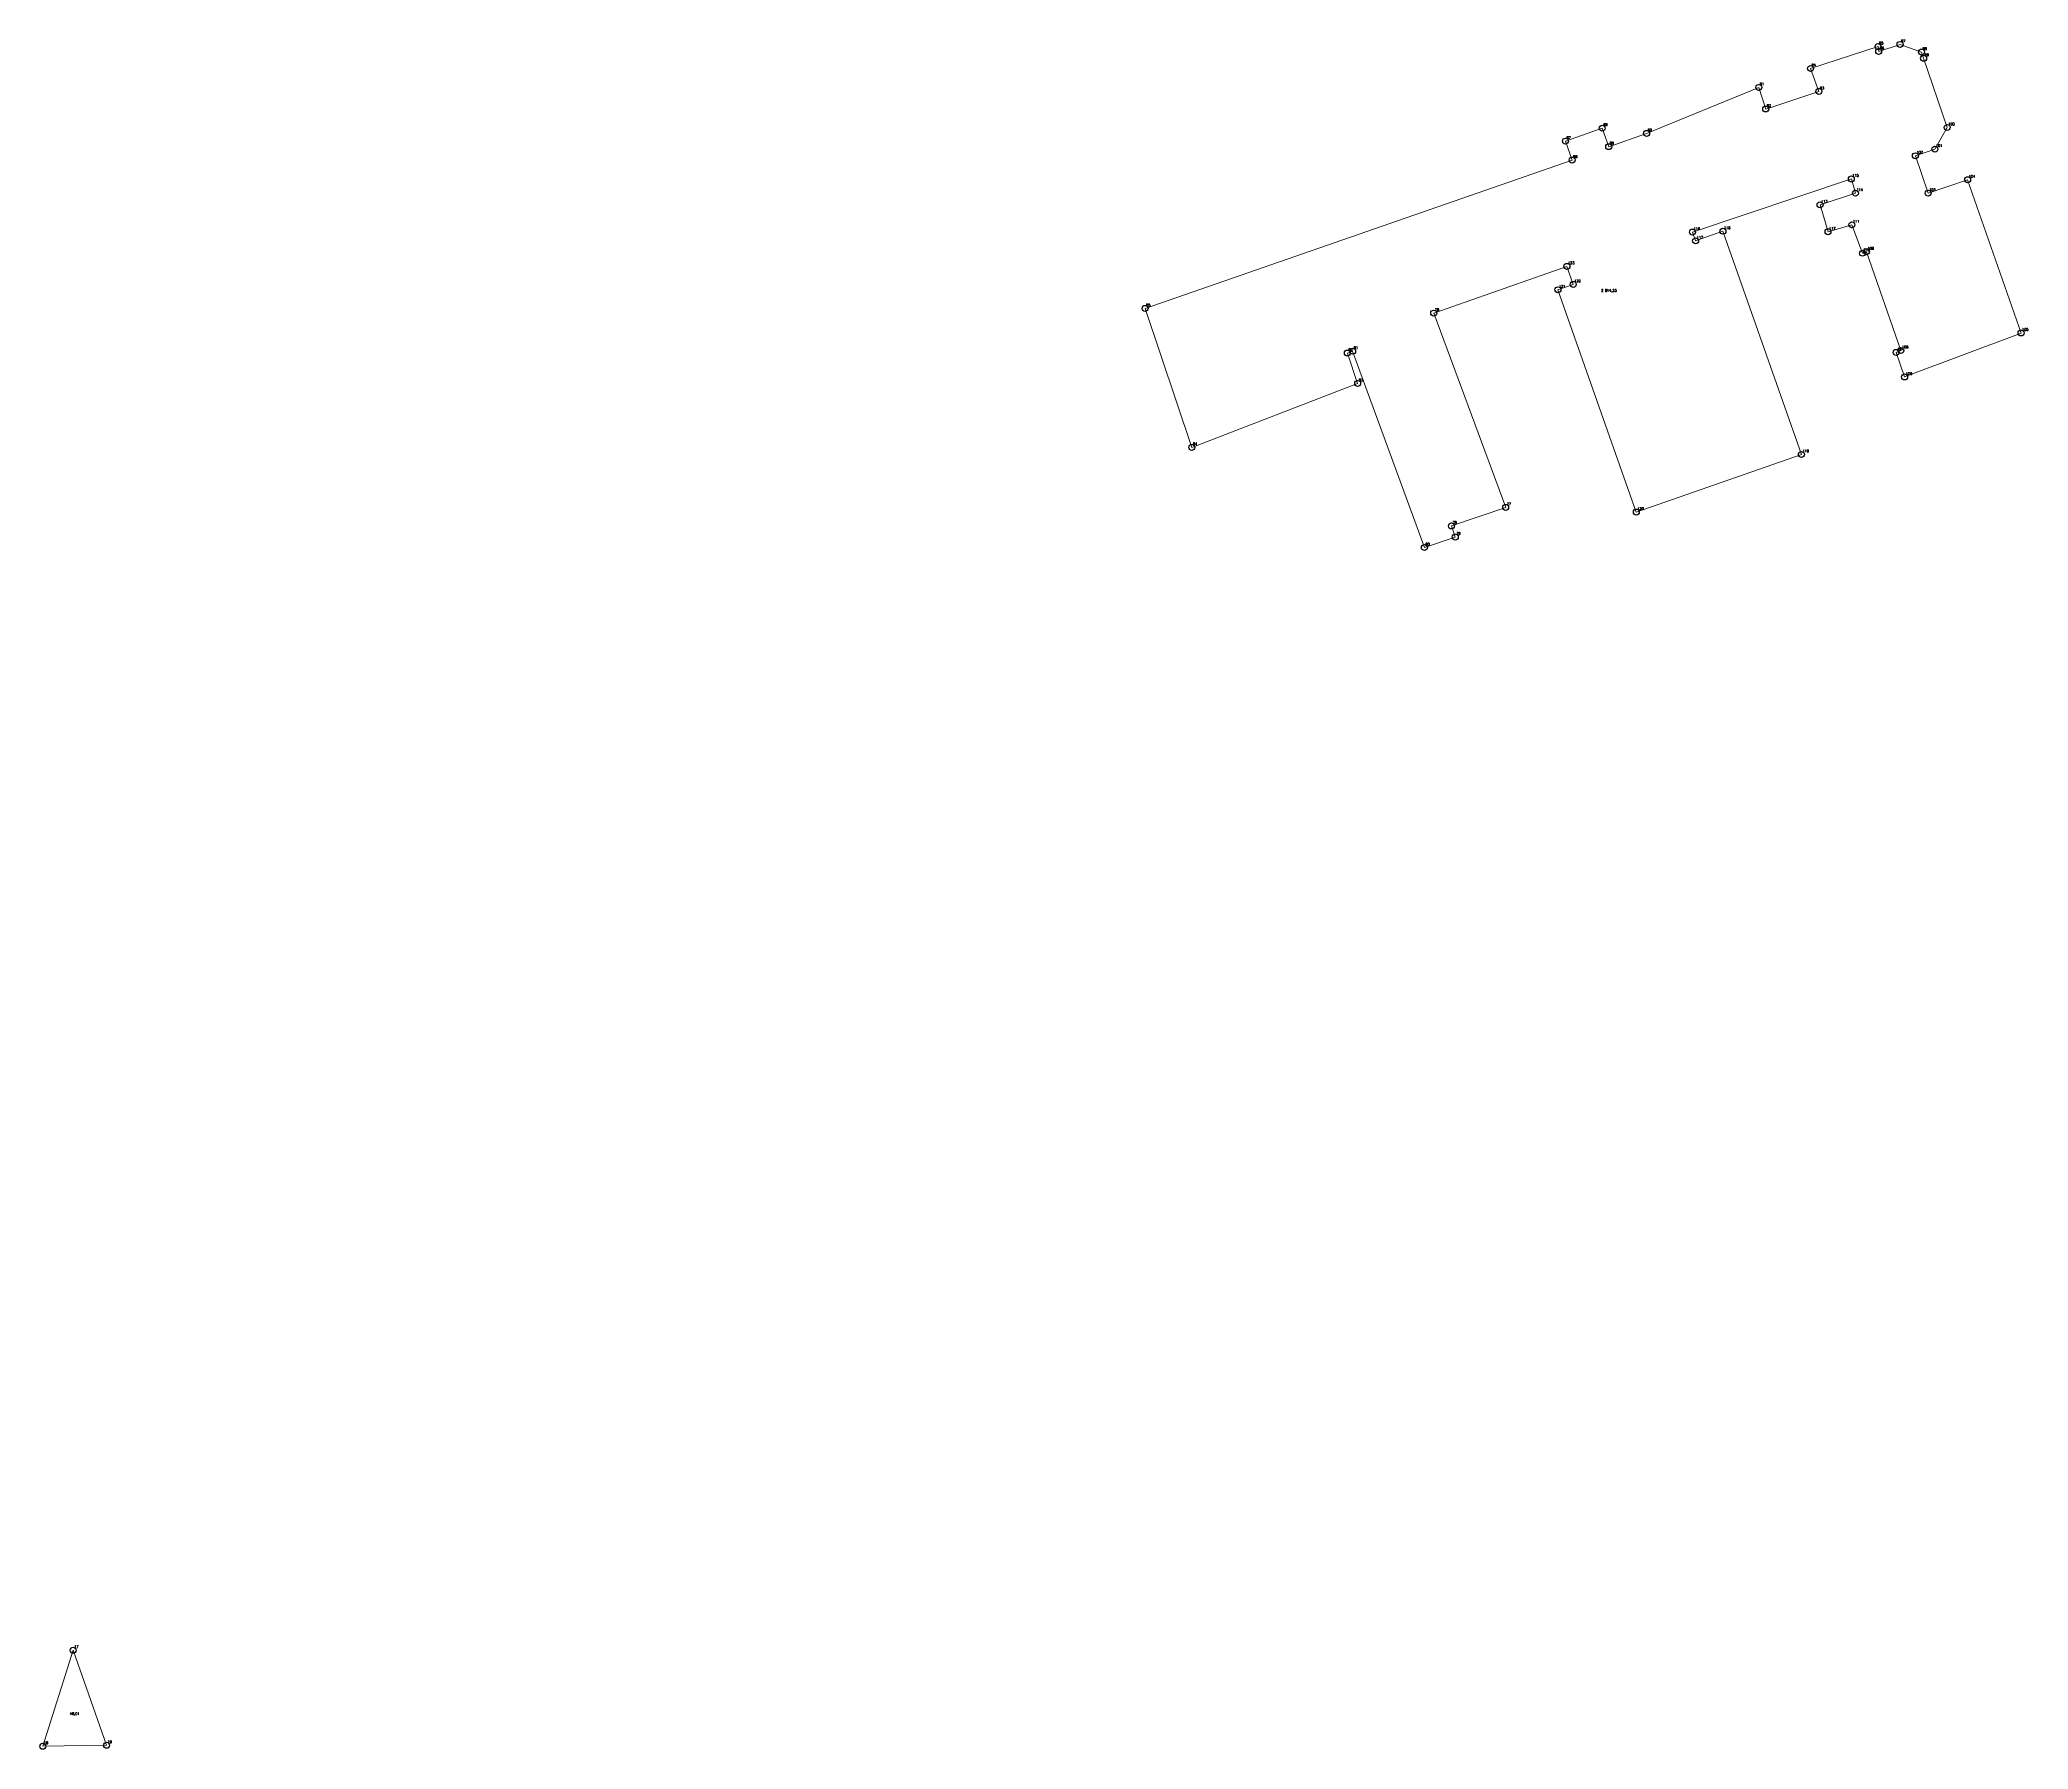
# Model space of a CAD drawing. Extents: x 1391590 to 1398287, y 355684 to 360776.
# Drawn here: x 1396057.6 to 1396307.2, y 359482.7 to 359697.4 of the extents above; entities that cross this region are included whole.
import ezdxf

# ---------------------------------------------------------------- set-up
doc = ezdxf.new("R2010")
doc.units = 0
doc.header["$PDMODE"] = 33
doc.header["$PDSIZE"] = 0.75
doc.layers.add('2 - окн федерального значения', color=7, linetype='Continuous')
doc.styles.get("Standard").update_dxf_attribs({"font": 'simplex.shx'})

msp = doc.modelspace()

# ---------------------------------------------------------------- linework, layer by layer
at = {"layer": '2 - окн федерального значения', "color": 7, "lineweight": 20}
for points in [[(1396232.62, 359663.07), (1396241.65, 359638.67), (1396234.84, 359636.34), (1396235.32, 359634.95), (1396231.45, 359633.63), (1396222.44, 359658.28), (1396221.78, 359658.06), (1396223.07, 359654.24), (1396202.25, 359646.21), (1396196.39, 359663.66), (1396249.99, 359682.29), (1396249.15, 359684.67), (1396253.77, 359686.29), (1396254.58, 359683.97), (1396259.34, 359685.64), (1396273.42, 359691.41), (1396274.29, 359688.7), (1396280.96, 359690.91), (1396279.92, 359693.79), (1396288.4, 359696.54), (1396288.47, 359695.93), (1396291.15, 359696.81), (1396293.85, 359695.85), (1396294.11, 359695.07), (1396297.07, 359686.38), (1396295.53, 359683.66), (1396293.08, 359682.83), (1396294.68, 359678.14), (1396299.64, 359679.82), (1396306.34, 359660.57), (1396291.73, 359655.05), (1396290.66, 359658.14), (1396291.26, 359658.38), (1396286.94, 359670.78), (1396286.44, 359670.59), (1396285.11, 359674.16), (1396282.11, 359673.29), (1396281.11, 359676.67), (1396285.56, 359678.13), (1396285.04, 359679.92), (1396265.1, 359673.25), (1396265.49, 359672.15), (1396268.92, 359673.35), (1396278.77, 359645.32), (1396258.05, 359638.09), (1396248.21, 359666), (1396250.13, 359666.68), (1396249.34, 359668.94), (1396232.62, 359663.07)], [(1396061.83, 359495.15), (1396066.02, 359483.22), (1396058.02, 359483.09), (1396061.83, 359495.15)], [(1396061.83, 359495.15), (1396066.02, 359483.22), (1396058.02, 359483.09), (1396061.83, 359495.15)], [(1396061.83, 359495.15), (1396066.02, 359483.22), (1396058.02, 359483.09), (1396061.83, 359495.15)]]:
    msp.add_lwpolyline(points, close=True, dxfattribs=at)
at = {"layer": '2 - окн федерального значения'}
for p in [(1396288.4, 359696.54), (1396291.15, 359696.81), (1396288.47, 359695.93), (1396293.85, 359695.85), (1396294.11, 359695.07), (1396279.92, 359693.79), (1396273.42, 359691.41), (1396280.96, 359690.91), (1396274.29, 359688.7), (1396249.15, 359684.67), (1396253.77, 359686.29), (1396259.34, 359685.64), (1396297.07, 359686.38), (1396249.99, 359682.29), (1396254.58, 359683.97), (1396293.08, 359682.83), (1396295.53, 359683.66), (1396285.04, 359679.92), (1396299.64, 359679.82), (1396281.11, 359676.67), (1396285.56, 359678.13), (1396294.68, 359678.14), (1396285.11, 359674.16), (1396265.1, 359673.25), (1396265.49, 359672.15), (1396268.92, 359673.35), (1396282.11, 359673.29), (1396286.44, 359670.59), (1396286.94, 359670.78), (1396249.34, 359668.94), (1396250.13, 359666.68), (1396248.21, 359666), (1396196.39, 359663.66), (1396232.62, 359663.07), (1396306.34, 359660.57), (1396221.78, 359658.06), (1396222.44, 359658.28), (1396290.66, 359658.14), (1396291.26, 359658.38), (1396223.07, 359654.24), (1396291.73, 359655.05), (1396202.25, 359646.21), (1396278.77, 359645.32), (1396241.65, 359638.67), (1396258.05, 359638.09), (1396234.84, 359636.34), (1396235.32, 359634.95), (1396231.45, 359633.63), (1396061.83, 359495.15), (1396058.02, 359483.09), (1396066.02, 359483.22)]:
    msp.add_point(p, dxfattribs=at)

# ---------------------------------------------------------------- texts
at = {"layer": '2 - окн федерального значения', "color": 7}
for s, p in [('95', (1396288.54, 359696.82)), ('97', (1396291.29, 359697.09)), ('94', (1396280.06, 359694.07)), ('96', (1396288.61, 359696.2)), ('98', (1396293.99, 359696.12)), ('99', (1396294.25, 359695.35)), ('91', (1396273.56, 359691.68)), ('93', (1396281.1, 359691.18)), ('92', (1396274.43, 359688.97)), ('100', (1396297.21, 359686.65)), ('87', (1396249.29, 359684.95)), ('88', (1396253.91, 359686.57)), ('89', (1396254.72, 359684.25)), ('90', (1396259.48, 359685.92)), ('86', (1396250.13, 359682.56)), ('102', (1396293.22, 359683.11)), ('101', (1396295.67, 359683.94)), ('115', (1396285.18, 359680.2)), ('104', (1396299.78, 359680.09)), ('113', (1396281.25, 359676.94)), ('114', (1396285.7, 359678.4)), ('103', (1396294.82, 359678.41)), ('111', (1396285.25, 359674.44)), ('116', (1396265.24, 359673.52)), ('117', (1396265.63, 359672.42)), ('118', (1396269.06, 359673.62)), ('112', (1396282.25, 359673.57)), ('123', (1396249.48, 359669.22)), ('110', (1396286.58, 359670.86)), ('109', (1396287.08, 359671.06)), ('122', (1396250.27, 359666.95)), ('121', (1396248.35, 359666.28)), ('2 814,23', (1396253.64, 359665.75)), ('85', (1396196.53, 359663.93)), ('76', (1396232.76, 359663.34)), ('105', (1396306.48, 359660.85)), ('82', (1396221.92, 359658.33)), ('81', (1396222.58, 359658.56)), ('107', (1396290.8, 359658.41)), ('108', (1396291.4, 359658.65)), ('83', (1396223.21, 359654.51)), ('106', (1396291.87, 359655.32)), ('84', (1396202.39, 359646.49)), ('119', (1396278.91, 359645.59)), ('77', (1396241.79, 359638.94)), ('120', (1396258.19, 359638.36)), ('78', (1396234.98, 359636.61)), ('79', (1396235.46, 359635.23)), ('80', (1396231.59, 359633.9)), ('17', (1396061.97, 359495.43)), ('48,01', (1396061.43, 359487.03)), ('48,01', (1396061.43, 359487.03)), ('48,01', (1396061.43, 359487.03)), ('18', (1396058.16, 359483.37)), ('19', (1396066.16, 359483.49))]:
    msp.add_text(s, height=0.311, dxfattribs=at).set_placement(p)

doc.saveas('drawing.dxf')
